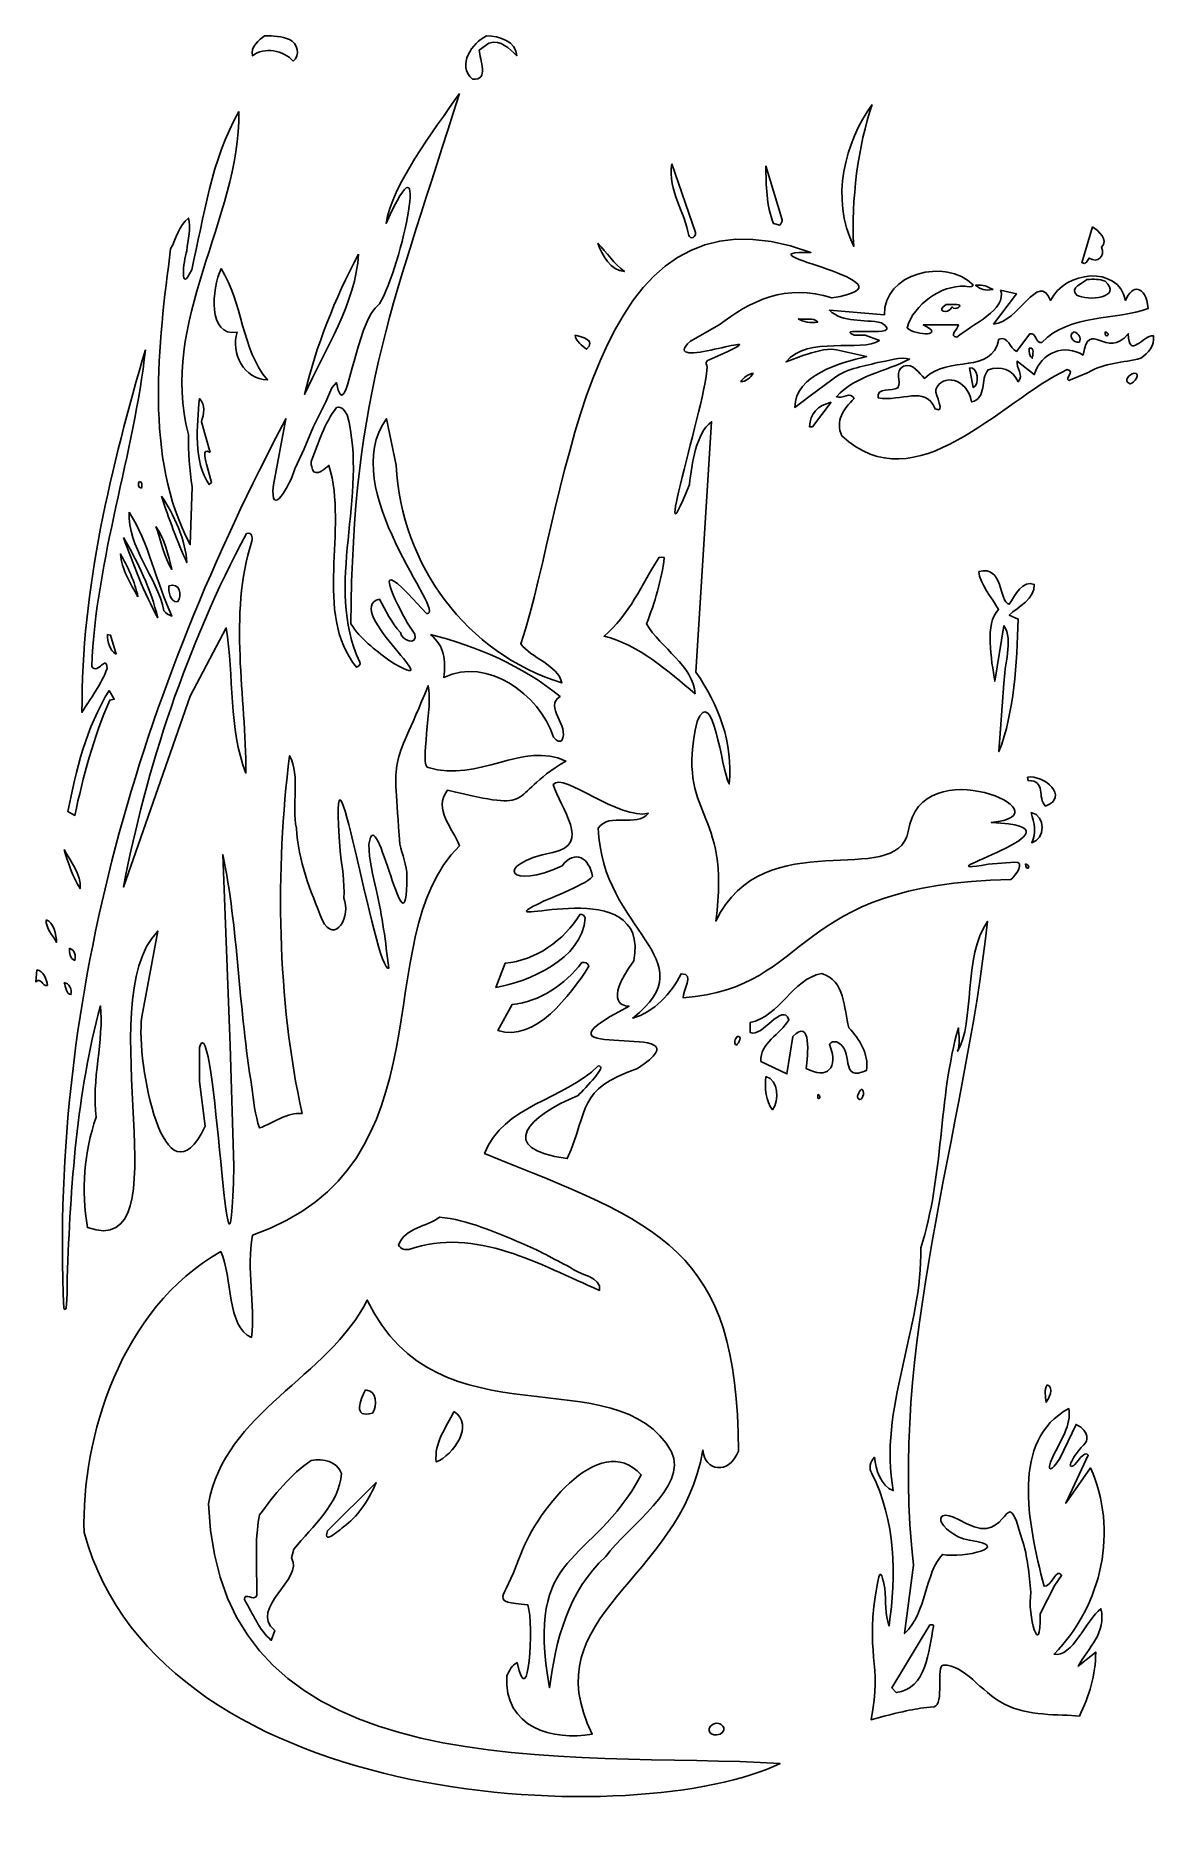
# Model space of a CAD drawing. Header units: centimetres. Extents: x -8.2 to 8.6, y -13.3 to 13.5.
import ezdxf

# ---------------------------------------------------------------- set-up
doc = ezdxf.new("R2010")
doc.units = ezdxf.units.CM
doc.header["$MEASUREMENT"] = 0
doc.layers.add('Ebene 1', color=7, linetype='Continuous')

msp = doc.modelspace()

# ---------------------------------------------------------------- linework, layer by layer
at = {"layer": 'Ebene 1', "color": 132}
for points, knots in [([(-4.74725, 13.53312), (-4.61518, 13.53312), (-4.49326, 13.53312), (-4.37641, 13.47724), (-4.37641, 13.47724), (-4.2545, 13.42644), (-4.20624, 13.23594), (-4.31799, 13.1572), (-4.31799, 13.1572), (-4.46278, 13.31976), (-4.75234, 13.37056), (-4.9276, 13.23594), (-4.9276, 13.23594), (-4.96062, 13.37056), (-4.82346, 13.47724), (-4.74725, 13.53312)], [0, 0, 0, 0, 0.25, 0.25, 0.25, 0.25, 0.5, 0.5, 0.5, 0.5, 0.75, 0.75, 0.75, 0.75, 1, 1, 1, 1]), ([(-1.43256, 13.53312), (-1.2446, 13.53312), (-0.98552, 13.45184), (-0.98044, 13.23594), (-0.98044, 13.23594), (-1.09474, 13.34516), (-1.20904, 13.47724), (-1.397, 13.42644), (-1.397, 13.42644), (-1.397, 13.42644), (-1.53924, 13.31976), (-1.53924, 13.31976), (-1.53924, 13.31976), (-1.53924, 13.1826), (-1.38176, 12.86002), (-1.64084, 12.88542), (-1.64084, 12.88542), (-1.8796, 13.10132), (-1.64592, 13.42644), (-1.43256, 13.53312)], [0, 0, 0, 0, 0.2, 0.2, 0.2, 0.2, 0.4, 0.4, 0.4, 0.4, 0.6, 0.6, 0.6, 0.6, 0.8, 0.8, 0.8, 0.8, 1, 1, 1, 1]), ([(-1.83642, 12.67206), (-2.77368, 9.65962), (-3.43916, 8.2423), (-3.45694, 4.74726), (-3.45694, 4.74726), (-3.31978, 4.52628), (-3.09372, 4.36118), (-2.89306, 4.2037), (-2.89306, 4.2037), (-1.86182, 3.5941), (-3.6195, 4.97332), (-3.03022, 5.1181), (-3.03022, 5.1181), (-2.93116, 4.94792), (-2.85496, 4.76504), (-2.7178, 4.62026), (-2.7178, 4.62026), (-2.6924, 4.48818), (-2.4638, 4.4196), (-2.5019, 4.59486), (-2.5019, 4.59486), (-2.5019, 4.59486), (-2.61366, 4.75742), (-2.61366, 4.75742), (-2.61366, 4.75742), (-2.78638, 5.08508), (-3.13182, 5.7404), (-2.60096, 5.19938), (-2.60096, 5.19938), (-2.60096, 5.19938), (-2.32664, 4.9022), (-2.32664, 4.9022), (-2.32664, 4.9022), (-1.99136, 4.87172), (-3.6957, 6.77672), (-2.92354, 7.81304), (-2.92354, 7.81304), (-2.92354, 7.81304), (-2.77876, 7.11708), (-2.77876, 7.11708), (-2.77876, 7.11708), (-2.7051, 5.61848), (-1.7272, 4.31038), (-0.30734, 3.86588), (-0.30734, 3.86588), (-0.36576, 4.13512), (-0.76708, 4.23672), (-0.91948, 4.45008), (-0.91948, 4.45008), (-0.18288, 6.68782), (0.05334, 11.53922), (3.41122, 10.29716), (3.41122, 10.29716), (2.20472, 10.31494), (5.15874, 9.8425), (3.72618, 9.61898), (3.72618, 9.61898), (3.05054, 9.84504), (2.49174, 9.56564), (2.0447, 9.21512), (2.0447, 9.21512), (2.0447, 9.21512), (1.6129, 8.97128), (1.6129, 8.97128), (1.6129, 8.97128), (1.10236, 8.50646), (2.90068, 9.16431), (2.1717, 8.81888), (2.1717, 8.81888), (2.1717, 8.81888), (1.92786, 8.70712), (1.92786, 8.70712), (1.92786, 8.70712), (1.88722, 8.69188), (1.81864, 8.6741), (1.85674, 8.6106), (1.85674, 8.6106), (1.94056, 8.41501), (0.95758, 5.25018), (1.6002, 6.8326), (1.6002, 6.8326), (1.63068, 7.14502), (1.69926, 7.59968), (1.92786, 7.76732), (1.92786, 7.76732), (1.92786, 7.76732), (1.69418, 4.02844), (1.69418, 4.02844), (1.69418, 4.02844), (2.03454, 3.53822), (2.25298, 2.9718), (2.19202, 2.35712), (2.19202, 2.35712), (2.0701, 2.5908), (1.95326, 3.85318), (1.71196, 3.29184), (1.71196, 3.29184), (1.3843, 1.82118), (2.23012, 2.02946), (1.99136, 0.30734), (1.99136, 0.30734), (2.7178, 1.80848), (4.67868, 0.75946), (4.86664, 1.64592), (4.86664, 1.64592), (5.04444, 2.90576), (7.3152, 1.8923), (6.10616, 1.78054), (6.10616, 1.78054), (7.747, 1.7145), (4.88188, 0.94742), (6.0579, 1.1557), (6.0579, 1.1557), (6.0579, 1.1557), (6.45922, 1.18872), (6.45922, 1.18872), (6.45922, 1.18872), (6.61669, 1.20142), (6.47192, 0.98044), (6.39572, 0.92964), (6.39572, 0.92964), (3.03784, 0.85344), (3.49758, -0.67055), (1.50622, -0.84074), (1.50622, -0.84074), (1.48844, -0.73406), (1.6891, -0.47498), (1.47574, -0.48006), (1.47574, -0.48006), (1.32842, -0.77215), (1.06426, -1.05918), (0.75184, -1.14046), (0.75184, -1.14046), (1.88722, -0.25654), (0.28702, 0.14986), (0.23622, 1.69672), (0.23622, 1.69672), (0.41148, 1.9431), (0.80264, 1.69672), (0.98552, 1.9177), (0.98552, 1.9177), (0.55626, 1.80848), (-0.29718, 2.54), (-0.43434, 2.3495), (-0.43434, 2.3495), (-0.34036, 1.9939), (0.15494, 1.45034), (-0.44196, 1.3335), (-0.44196, 1.3335), (-1.3716, 1.143), (-1.07442, 0.76708), (-0.30226, 1.13284), (-0.30226, 1.13284), (-0.10668, 1.38938), (0.10414, 1.2446), (0.1524, 0.97536), (0.1524, 0.97536), (0, 0.81788), (-0.50291, 0.65532), (-0.73406, 0.52832), (-0.73406, 0.52832), (-1.33858, 0.19558), (1.016, 1.05664), (0.76962, -0.28702), (0.76962, -0.28702), (0.2921, -0.93471), (0.64516, -0.9652), (0.69596, -0.9652), (0.69596, -0.9652), (-1.09474, -1.88214), (2.0447, -1.1049), (0.82042, -1.89484), (0.82042, -1.89484), (-0.0889, -2.21488), (0.10414, -2.49174), (-0.22606, -3.24104), (-0.22606, -3.24104), (-1.3081, -3.09626), (-0.79756, -2.59842), (-0.0635, -2.2987), (-0.0635, -2.2987), (0.04064, -2.1844), (0.39116, -1.84658), (0.23622, -1.85674), (0.23622, -1.85674), (-0.27686, -2.36728), (-1.18364, -2.43586), (-1.4605, -3.16738), (-1.4605, -3.16738), (1.15824, -4.2164), (2.32918, -4.57454), (2.32918, -7.60984), (2.32918, -7.60984), (2.19202, -7.9756), (1.82118, -7.9121), (1.80086, -7.59714), (1.80086, -7.59714), (1.45542, -9.56564), (-0.74168, -10.05332), (0.14732, -11.83894), (0.14732, -11.83894), (-0.43434, -11.94562), (-1.17602, -11.74496), (-1.1303, -10.96518), (-1.1303, -10.96518), (-1.08712, -10.8966), (-1.05664, -10.8077), (-0.97536, -10.77214), (-0.97536, -10.77214), (-0.8001, -11.54938), (-0.7239, -10.21334), (-0.8128, -9.90854), (-0.8128, -9.90854), (-1.397, -9.8552), (-1.1811, -9.86536), (-0.94234, -9.21258), (-0.94234, -9.21258), (-0.74168, -8.57758), (0.254, -7.2644), (0.87884, -7.96798), (0.87884, -7.96798), (0.13462, -9.34974), (-0.86868, -9.0551), (-0.49022, -11.14806), (-0.49022, -11.14806), (-0.40132, -10.4521), (-0.2159, -9.69772), (0.34798, -9.18718), (0.34798, -9.18718), (0.68072, -8.72744), (1.58242, -8.15086), (1.33096, -7.62254), (1.33096, -7.62254), (0.51308, -6.17728), (-2.15646, -7.56666), (-3.2131, -5.35432), (-3.2131, -5.35432), (-3.78967, -6.51002), (-5.34416, -7.02564), (-5.58292, -8.39978), (-5.58292, -8.39978), (-5.43306, -12.7508), (-0.127, -12.08532), (2.95148, -12.27836), (2.95148, -12.27836), (0.93472, -13.27404), (-6.26872, -13.06576), (-7.4422, -8.82904), (-7.4422, -8.82904), (-7.4803, -7.40664), (-6.90118, -5.4864), (-5.40004, -4.63042), (-5.40004, -4.63042), (-5.22478, -5.00888), (-5.31114, -5.76326), (-4.94284, -5.91312), (-4.94284, -5.91312), (-4.87934, -5.41528), (-5.02158, -4.9022), (-4.9276, -4.38658), (-4.9276, -4.38658), (-1.92278, -3.33502), (-3.24358, 0.05588), (-1.83642, 1.43256), (-1.83642, 1.43256), (-1.9304, 1.69164), (-2.23266, 1.97866), (-2.01676, 2.26314), (-2.01676, 2.26314), (-0.6096, 1.9304), (-1.18364, 2.14376), (-0.24638, 2.69748), (-0.24638, 2.69748), (-0.88646, 3.00482), (-1.55448, 2.36982), (-2.30124, 2.60096), (-2.30124, 2.60096), (-2.4384, 2.60096), (-2.23012, 3.556), (-2.30124, 3.8227), (-2.30124, 3.8227), (-2.86766, 2.45618), (-2.82448, 2.921), (-2.72796, 1.45796), (-2.72796, 1.45796), (-2.68986, 1.30048), (-2.62128, 1.14554), (-2.62128, 0.97536), (-2.62128, 0.97536), (-2.62128, -0.3683), (-3.07594, 2.17932), (-3.1877, 1.45796), (-3.1877, 1.45796), (-3.1877, 1.21412), (-3.1242, 0.98806), (-3.07594, 0.75946), (-3.07594, 0.75946), (-2.9845, 0.37846), (-2.94132, -0.00254), (-2.89052, -0.3937), (-2.89052, -0.3937), (-3.08102, -0.53086), (-3.79729, 3.84048), (-3.6195, 1.35128), (-3.6195, 1.35128), (-3.58902, 1.12014), (-3.54584, 0.89154), (-3.56362, 0.6477), (-3.56362, 0.6477), (-3.44424, 0.40132), (-3.6957, -0.06604), (-3.8862, 0.32766), (-3.8862, 0.32766), (-4.06145, 0.76708), (-4.24942, 1.2065), (-4.26973, 1.69672), (-4.26973, 1.69672), (-4.34848, 2.03708), (-4.20624, 2.47142), (-4.37387, 2.77876), (-4.37387, 2.77876), (-4.58723, 1.06934), (-4.5593, -0.87122), (-4.18592, -2.56794), (-4.18592, -2.56794), (-4.4069, -2.54508), (-4.62026, -2.71272), (-4.82092, -2.78384), (-4.82092, -2.78384), (-4.8895, -2.58826), (-4.90982, -2.37998), (-4.93522, -2.1717), (-4.93522, -2.1717), (-5.1308, -1.03631), (-5.14096, 0.21844), (-5.36956, 1.30048), (-5.36956, 1.30048), (-5.36956, 1.30048), (-5.26034, -1.55194), (-5.26034, -1.55194), (-5.26034, -1.55194), (-5.26034, -1.55194), (-5.20446, -3.35534), (-5.20446, -3.35534), (-5.20446, -3.35534), (-5.28066, -6.26618), (-5.48132, -0.84074), (-5.72008, -1.57988), (-5.72008, -1.57988), (-5.72008, -1.57988), (-5.72008, -2.09042), (-5.72008, -2.09042), (-5.72008, -2.09042), (-5.72008, -2.09042), (-5.63118, -2.7559), (-5.63118, -2.7559), (-5.63118, -2.7559), (-6.24332, -4.0259), (-6.66496, -1.81864), (-6.58114, -1.12268), (-6.58114, -1.12268), (-6.58114, -1.12268), (-6.34238, 0.15748), (-6.34238, 0.15748), (-6.34238, 0.15748), (-7.37362, -0.90932), (-5.92074, -4.78282), (-7.3914, -4.27228), (-7.3914, -4.27228), (-7.48538, -3.71348), (-7.4422, -3.14198), (-7.26186, -2.62382), (-7.26186, -2.62382), (-7.33552, -2.0828), (-7.13994, -1.45034), (-7.19836, -0.96012), (-7.19836, -0.96012), (-7.55142, -2.27838), (-7.64286, -3.6322), (-7.69366, -5.02666), (-7.69366, -5.02666), (-7.69874, -5.16382), (-7.6835, -5.57784), (-7.74446, -5.47878), (-7.74446, -5.47878), (-7.95274, -0.75184), (-6.58114, 3.75158), (-4.42721, 7.81304), (-4.42721, 7.81304), (-4.42721, 7.81304), (-4.61518, 6.82498), (-4.61518, 6.82498), (-4.61518, 6.82498), (-4.67106, 6.28396), (-4.3561, 6.8326), (-4.2926, 7.06628), (-4.2926, 7.06628), (-4.2926, 7.06628), (-4.15543, 7.36092), (-4.15543, 7.36092), (-4.15543, 7.36092), (-4.15543, 7.36092), (-4.01828, 7.68604), (-4.01828, 7.68604), (-4.01828, 7.68604), (-4.01828, 7.68604), (-3.83032, 8.0645), (-3.83032, 8.0645), (-3.83032, 8.0645), (-3.83032, 8.0645), (-3.74141, 8.27278), (-3.74141, 8.27278), (-3.74141, 8.27278), (-3.74141, 8.27278), (-3.67284, 8.35406), (-3.67284, 8.35406), (-3.67284, 8.35406), (-3.52805, 7.6073), (-3.40106, 9.28878), (-3.03022, 9.52754), (-3.03022, 9.52754), (-2.6924, 10.0838), (-2.24536, 12.2682), (-2.93116, 10.7315), (-2.93116, 10.7315), (-2.84734, 11.29538), (-2.23012, 12.10564), (-1.83642, 12.67206)], [0, 0, 0, 0, 0.00934579, 0.00934579, 0.00934579, 0.00934579, 0.01869159, 0.01869159, 0.01869159, 0.01869159, 0.02803738, 0.02803738, 0.02803738, 0.02803738, 0.03738318, 0.03738318, 0.03738318, 0.03738318, 0.04672897, 0.04672897, 0.04672897, 0.04672897, 0.05607477, 0.05607477, 0.05607477, 0.05607477, 0.06542056, 0.06542056, 0.06542056, 0.06542056, 0.07476636, 0.07476636, 0.07476636, 0.07476636, 0.08411215, 0.08411215, 0.08411215, 0.08411215, 0.09345794, 0.09345794, 0.09345794, 0.09345794, 0.10280374, 0.10280374, 0.10280374, 0.10280374, 0.11214953, 0.11214953, 0.11214953, 0.11214953, 0.12149533, 0.12149533, 0.12149533, 0.12149533, 0.13084112, 0.13084112, 0.13084112, 0.13084112, 0.14018692, 0.14018692, 0.14018692, 0.14018692, 0.14953271, 0.14953271, 0.14953271, 0.14953271, 0.1588785, 0.1588785, 0.1588785, 0.1588785, 0.1682243, 0.1682243, 0.1682243, 0.1682243, 0.17757009, 0.17757009, 0.17757009, 0.17757009, 0.18691589, 0.18691589, 0.18691589, 0.18691589, 0.19626168, 0.19626168, 0.19626168, 0.19626168, 0.20560748, 0.20560748, 0.20560748, 0.20560748, 0.21495327, 0.21495327, 0.21495327, 0.21495327, 0.22429907, 0.22429907, 0.22429907, 0.22429907, 0.23364486, 0.23364486, 0.23364486, 0.23364486, 0.24299065, 0.24299065, 0.24299065, 0.24299065, 0.25233645, 0.25233645, 0.25233645, 0.25233645, 0.26168224, 0.26168224, 0.26168224, 0.26168224, 0.27102804, 0.27102804, 0.27102804, 0.27102804, 0.28037383, 0.28037383, 0.28037383, 0.28037383, 0.28971963, 0.28971963, 0.28971963, 0.28971963, 0.29906542, 0.29906542, 0.29906542, 0.29906542, 0.30841121, 0.30841121, 0.30841121, 0.30841121, 0.31775701, 0.31775701, 0.31775701, 0.31775701, 0.3271028, 0.3271028, 0.3271028, 0.3271028, 0.3364486, 0.3364486, 0.3364486, 0.3364486, 0.34579439, 0.34579439, 0.34579439, 0.34579439, 0.35514019, 0.35514019, 0.35514019, 0.35514019, 0.36448598, 0.36448598, 0.36448598, 0.36448598, 0.37383178, 0.37383178, 0.37383178, 0.37383178, 0.38317757, 0.38317757, 0.38317757, 0.38317757, 0.39252336, 0.39252336, 0.39252336, 0.39252336, 0.40186916, 0.40186916, 0.40186916, 0.40186916, 0.41121495, 0.41121495, 0.41121495, 0.41121495, 0.42056075, 0.42056075, 0.42056075, 0.42056075, 0.42990654, 0.42990654, 0.42990654, 0.42990654, 0.43925234, 0.43925234, 0.43925234, 0.43925234, 0.44859813, 0.44859813, 0.44859813, 0.44859813, 0.45794393, 0.45794393, 0.45794393, 0.45794393, 0.46728972, 0.46728972, 0.46728972, 0.46728972, 0.47663551, 0.47663551, 0.47663551, 0.47663551, 0.48598131, 0.48598131, 0.48598131, 0.48598131, 0.4953271, 0.4953271, 0.4953271, 0.4953271, 0.5046729, 0.5046729, 0.5046729, 0.5046729, 0.51401869, 0.51401869, 0.51401869, 0.51401869, 0.52336449, 0.52336449, 0.52336449, 0.52336449, 0.53271028, 0.53271028, 0.53271028, 0.53271028, 0.54205607, 0.54205607, 0.54205607, 0.54205607, 0.55140187, 0.55140187, 0.55140187, 0.55140187, 0.56074766, 0.56074766, 0.56074766, 0.56074766, 0.57009346, 0.57009346, 0.57009346, 0.57009346, 0.57943925, 0.57943925, 0.57943925, 0.57943925, 0.58878505, 0.58878505, 0.58878505, 0.58878505, 0.59813084, 0.59813084, 0.59813084, 0.59813084, 0.60747664, 0.60747664, 0.60747664, 0.60747664, 0.61682243, 0.61682243, 0.61682243, 0.61682243, 0.62616822, 0.62616822, 0.62616822, 0.62616822, 0.63551402, 0.63551402, 0.63551402, 0.63551402, 0.64485981, 0.64485981, 0.64485981, 0.64485981, 0.65420561, 0.65420561, 0.65420561, 0.65420561, 0.6635514, 0.6635514, 0.6635514, 0.6635514, 0.6728972, 0.6728972, 0.6728972, 0.6728972, 0.68224299, 0.68224299, 0.68224299, 0.68224299, 0.69158879, 0.69158879, 0.69158879, 0.69158879, 0.70093458, 0.70093458, 0.70093458, 0.70093458, 0.71028037, 0.71028037, 0.71028037, 0.71028037, 0.71962617, 0.71962617, 0.71962617, 0.71962617, 0.72897196, 0.72897196, 0.72897196, 0.72897196, 0.73831776, 0.73831776, 0.73831776, 0.73831776, 0.74766355, 0.74766355, 0.74766355, 0.74766355, 0.75700935, 0.75700935, 0.75700935, 0.75700935, 0.76635514, 0.76635514, 0.76635514, 0.76635514, 0.77570093, 0.77570093, 0.77570093, 0.77570093, 0.78504673, 0.78504673, 0.78504673, 0.78504673, 0.79439252, 0.79439252, 0.79439252, 0.79439252, 0.80373832, 0.80373832, 0.80373832, 0.80373832, 0.81308411, 0.81308411, 0.81308411, 0.81308411, 0.82242991, 0.82242991, 0.82242991, 0.82242991, 0.8317757, 0.8317757, 0.8317757, 0.8317757, 0.8411215, 0.8411215, 0.8411215, 0.8411215, 0.85046729, 0.85046729, 0.85046729, 0.85046729, 0.85981308, 0.85981308, 0.85981308, 0.85981308, 0.86915888, 0.86915888, 0.86915888, 0.86915888, 0.87850467, 0.87850467, 0.87850467, 0.87850467, 0.88785047, 0.88785047, 0.88785047, 0.88785047, 0.89719626, 0.89719626, 0.89719626, 0.89719626, 0.90654206, 0.90654206, 0.90654206, 0.90654206, 0.91588785, 0.91588785, 0.91588785, 0.91588785, 0.92523364, 0.92523364, 0.92523364, 0.92523364, 0.93457944, 0.93457944, 0.93457944, 0.93457944, 0.94392523, 0.94392523, 0.94392523, 0.94392523, 0.95327103, 0.95327103, 0.95327103, 0.95327103, 0.96261682, 0.96261682, 0.96261682, 0.96261682, 0.97196262, 0.97196262, 0.97196262, 0.97196262, 0.98130841, 0.98130841, 0.98130841, 0.98130841, 0.99065421, 0.99065421, 0.99065421, 0.99065421, 1, 1, 1, 1]), ([(-5.12826, 12.40282), (-5.11556, 10.78484), (-6.32968, 9.26591), (-5.88264, 7.57936), (-5.88264, 7.57936), (-5.88264, 7.31012), (-5.86994, 7.05104), (-5.82676, 6.7945), (-5.82676, 6.7945), (-5.82676, 6.7945), (-5.85724, 5.93344), (-5.85724, 5.93344), (-5.85724, 5.93344), (-6.55066, 7.22884), (-6.32968, 8.93064), (-6.14934, 10.35304), (-6.14934, 10.35304), (-6.06044, 10.50798), (-6.02742, 10.70356), (-5.88264, 10.81024), (-5.88264, 10.81024), (-5.84454, 10.67816), (-5.89026, 10.48004), (-5.90804, 10.32255), (-5.90804, 10.32255), (-5.95884, 10.15746), (-6.01472, 9.65962), (-5.83437, 10.03808), (-5.83437, 10.03808), (-5.6515, 10.83818), (-5.54482, 11.67384), (-5.12826, 12.40282)], [0, 0, 0, 0, 0.125, 0.125, 0.125, 0.125, 0.25, 0.25, 0.25, 0.25, 0.375, 0.375, 0.375, 0.375, 0.5, 0.5, 0.5, 0.5, 0.625, 0.625, 0.625, 0.625, 0.75, 0.75, 0.75, 0.75, 0.875, 0.875, 0.875, 0.875, 1, 1, 1, 1]), ([(4.32816, 12.5095), (4.1148, 11.8872), (4.0132, 11.08202), (4.0513, 10.3886), (4.0513, 10.3886), (3.69824, 11.10742), (3.91922, 11.94308), (4.32816, 12.5095)], [0, 0, 0, 0, 0.5, 0.5, 0.5, 0.5, 1, 1, 1, 1]), ([(1.33604, 11.6205), (1.33604, 11.6205), (1.68656, 10.59688), (1.68656, 10.59688), (1.68656, 10.59688), (1.69418, 10.56132), (1.6764, 10.54099), (1.65608, 10.52322), (1.65608, 10.52322), (1.62052, 10.5029), (1.6002, 10.53337), (1.5875, 10.54862), (1.5875, 10.54862), (1.5367, 10.89152), (1.27254, 11.2141), (1.33604, 11.6205)], [0, 0, 0, 0, 0.25, 0.25, 0.25, 0.25, 0.5, 0.5, 0.5, 0.5, 0.75, 0.75, 0.75, 0.75, 1, 1, 1, 1]), ([(2.73812, 11.59256), (2.73812, 11.59256), (2.98196, 10.78484), (2.98196, 10.78484), (2.98196, 10.78484), (2.98958, 10.75944), (2.96926, 10.7315), (2.9464, 10.70356), (2.9464, 10.70356), (2.9464, 10.70356), (2.85242, 10.7315), (2.85242, 10.7315), (2.85242, 10.7315), (2.74574, 11.00074), (2.74574, 11.29538), (2.73812, 11.59256)], [0, 0, 0, 0, 0.25, 0.25, 0.25, 0.25, 0.5, 0.5, 0.5, 0.5, 0.75, 0.75, 0.75, 0.75, 1, 1, 1, 1]), ([(7.61492, 10.67816), (7.70382, 10.62736), (7.86638, 10.48004), (7.75208, 10.37844), (7.75208, 10.37844), (7.81812, 10.24128), (7.68604, 10.12698), (7.56666, 10.21333), (7.56666, 10.21333), (7.53364, 10.17778), (7.52602, 10.10666), (7.45998, 10.14476), (7.45998, 10.14476), (7.45998, 10.14476), (7.61492, 10.67816), (7.61492, 10.67816)], [0, 0, 0, 0, 0.25, 0.25, 0.25, 0.25, 0.5, 0.5, 0.5, 0.5, 0.75, 0.75, 0.75, 0.75, 1, 1, 1, 1]), ([(-3.34518, 10.27176), (-3.37566, 9.55548), (-3.85318, 8.83666), (-4.14782, 8.17626), (-4.14782, 8.17626), (-3.98018, 8.89508), (-3.69824, 9.59866), (-3.34518, 10.27176)], [0, 0, 0, 0, 0.5, 0.5, 0.5, 0.5, 1, 1, 1, 1]), ([(0.23114, 10.43431), (0.36068, 10.29716), (0.48006, 10.12444), (0.62738, 10.01267), (0.62738, 10.01267), (0.42926, 10.02538), (0.28448, 10.25652), (0.23114, 10.43431)], [0, 0, 0, 0, 0.5, 0.5, 0.5, 0.5, 1, 1, 1, 1]), ([(6.24332, 9.73582), (6.24332, 9.73582), (6.48208, 9.67994), (6.48208, 9.67994), (6.48208, 9.67994), (6.48208, 9.67994), (6.13918, 9.22782), (6.13918, 9.22782), (6.13918, 9.22782), (6.50748, 9.24052), (6.80974, 10.033), (6.99262, 9.58087), (6.99262, 9.58087), (7.2009, 10.0203), (7.99846, 10.11427), (8.11022, 9.58087), (8.11022, 9.58087), (8.20674, 9.82472), (8.4074, 9.81202), (8.45058, 9.4615), (8.45058, 9.4615), (7.98576, 9.2837), (7.26186, 9.38276), (6.86054, 8.95095), (6.86054, 8.95095), (6.76656, 8.93318), (6.77926, 9.10844), (6.6802, 9.08304), (6.6802, 9.08304), (6.6802, 9.08304), (6.48208, 8.81888), (6.48208, 8.81888), (6.48208, 8.81888), (6.38302, 8.86206), (6.3627, 9.05001), (6.22046, 9.00176), (6.22046, 9.00176), (6.09345, 8.45312), (5.49656, 8.78586), (5.10794, 8.41501), (5.10794, 8.41501), (5.02666, 8.49376), (4.94284, 8.6487), (4.79298, 8.5979), (4.79298, 8.5979), (4.65328, 8.51662), (4.77266, 8.37946), (4.71169, 8.27278), (4.71169, 8.27278), (4.6228, 8.22198), (4.38912, 8.28548), (4.41706, 8.12292), (4.41706, 8.12292), (4.7625, 8.0645), (5.12064, 8.31595), (5.26542, 7.9629), (5.26542, 7.9629), (5.44068, 7.87146), (5.2578, 8.1788), (5.27812, 8.24738), (5.27812, 8.24738), (5.36956, 8.49122), (5.74802, 8.42771), (5.81152, 8.0645), (5.81152, 8.0645), (6.0452, 8.12038), (5.93852, 8.40486), (6.0579, 8.54202), (6.0579, 8.54202), (6.24332, 8.61822), (6.43382, 8.53694), (6.50748, 8.36676), (6.50748, 8.36676), (6.604, 8.46074), (6.46684, 8.57504), (6.49478, 8.6741), (6.49478, 8.6741), (6.49478, 8.6741), (6.74878, 8.47344), (6.74878, 8.47344), (6.74878, 8.47344), (6.84784, 8.80618), (7.20598, 8.93826), (7.47776, 8.763), (7.47776, 8.763), (7.56412, 9.32688), (7.82828, 8.67918), (8.15086, 9.08304), (8.15086, 9.08304), (8.16356, 8.69188), (8.3693, 9.06271), (8.52678, 9.05255), (8.52678, 9.05255), (8.55218, 8.90524), (8.45058, 8.79348), (8.33882, 8.71728), (8.33882, 8.71728), (8.07466, 8.6487), (7.79272, 8.6487), (7.55396, 8.50392), (7.55396, 8.50392), (7.55396, 8.50392), (7.2644, 8.38454), (7.2644, 8.38454), (7.2644, 8.38454), (7.1882, 8.41755), (7.37108, 8.52169), (7.239, 8.5471), (7.239, 8.5471), (6.23824, 8.0772), (4.98094, 6.53034), (3.87604, 7.5565), (3.87604, 7.5565), (3.76682, 7.77494), (3.90652, 7.96544), (4.05638, 8.1153), (4.05638, 8.1153), (4.00812, 8.2296), (3.88112, 8.10259), (3.79222, 8.1407), (3.79222, 8.1407), (4.0767, 8.46074), (4.53644, 8.51662), (4.88696, 8.70458), (4.88696, 8.70458), (4.75488, 8.74267), (4.5593, 8.6741), (4.40944, 8.65378), (4.40944, 8.65378), (4.1783, 8.58774), (3.91414, 8.56234), (3.72618, 8.39216), (3.72618, 8.39216), (3.72618, 8.39216), (3.4036, 8.1534), (3.4036, 8.1534), (3.4036, 8.1534), (3.4036, 8.1534), (3.16992, 7.98322), (3.16992, 7.98322), (3.16992, 7.98322), (3.18516, 8.47852), (3.84556, 8.64108), (4.24434, 8.74267), (4.24434, 8.74267), (4.24434, 8.74267), (3.79222, 8.84427), (3.79222, 8.84427), (3.79222, 8.84427), (3.61188, 8.87476), (3.46202, 8.8011), (3.30454, 8.763), (3.30454, 8.763), (3.30454, 8.763), (3.04038, 8.6614), (3.04038, 8.6614), (3.04038, 8.6614), (3.35534, 9.06271), (4.17068, 8.79856), (4.43484, 8.98144), (4.43484, 8.98144), (4.43484, 8.98144), (4.22148, 9.06271), (4.22148, 9.06271), (4.22148, 9.06271), (4.22148, 9.06271), (4.05638, 9.06271), (4.05638, 9.06271), (4.05638, 9.06271), (3.72618, 9.2075), (4.85648, 8.99414), (4.46532, 9.24814), (4.46532, 9.24814), (4.2037, 9.30148), (3.8862, 9.2456), (3.68808, 9.43356), (3.68808, 9.43356), (3.68808, 9.43356), (4.51103, 9.36498), (4.51103, 9.36498), (4.51103, 9.36498), (4.49072, 9.9822), (5.42036, 10.22603), (5.83692, 9.81202), (5.83692, 9.81202), (5.82422, 9.7663), (5.74294, 9.79169), (5.70992, 9.79423), (5.70992, 9.79423), (5.34669, 9.8044), (4.95554, 9.53008), (4.84886, 9.17194), (4.84886, 9.17194), (4.99872, 9.03732), (5.42798, 9.05763), (5.09016, 9.21512), (5.09016, 9.21512), (5.09016, 9.21512), (5.61594, 9.21512), (5.61594, 9.21512), (5.61594, 9.21512), (5.60832, 9.15669), (5.46099, 9.03986), (5.59308, 9.03224), (5.59308, 9.03224), (5.81152, 9.21512), (6.35254, 9.4488), (6.24332, 9.73582)], [0, 0, 0, 0, 0.01923077, 0.01923077, 0.01923077, 0.01923077, 0.03846154, 0.03846154, 0.03846154, 0.03846154, 0.05769231, 0.05769231, 0.05769231, 0.05769231, 0.07692308, 0.07692308, 0.07692308, 0.07692308, 0.09615385, 0.09615385, 0.09615385, 0.09615385, 0.11538462, 0.11538462, 0.11538462, 0.11538462, 0.13461538, 0.13461538, 0.13461538, 0.13461538, 0.15384615, 0.15384615, 0.15384615, 0.15384615, 0.17307692, 0.17307692, 0.17307692, 0.17307692, 0.19230769, 0.19230769, 0.19230769, 0.19230769, 0.21153846, 0.21153846, 0.21153846, 0.21153846, 0.23076923, 0.23076923, 0.23076923, 0.23076923, 0.25, 0.25, 0.25, 0.25, 0.26923077, 0.26923077, 0.26923077, 0.26923077, 0.28846154, 0.28846154, 0.28846154, 0.28846154, 0.30769231, 0.30769231, 0.30769231, 0.30769231, 0.32692308, 0.32692308, 0.32692308, 0.32692308, 0.34615385, 0.34615385, 0.34615385, 0.34615385, 0.36538462, 0.36538462, 0.36538462, 0.36538462, 0.38461538, 0.38461538, 0.38461538, 0.38461538, 0.40384615, 0.40384615, 0.40384615, 0.40384615, 0.42307692, 0.42307692, 0.42307692, 0.42307692, 0.44230769, 0.44230769, 0.44230769, 0.44230769, 0.46153846, 0.46153846, 0.46153846, 0.46153846, 0.48076923, 0.48076923, 0.48076923, 0.48076923, 0.5, 0.5, 0.5, 0.5, 0.51923077, 0.51923077, 0.51923077, 0.51923077, 0.53846154, 0.53846154, 0.53846154, 0.53846154, 0.55769231, 0.55769231, 0.55769231, 0.55769231, 0.57692308, 0.57692308, 0.57692308, 0.57692308, 0.59615385, 0.59615385, 0.59615385, 0.59615385, 0.61538462, 0.61538462, 0.61538462, 0.61538462, 0.63461538, 0.63461538, 0.63461538, 0.63461538, 0.65384615, 0.65384615, 0.65384615, 0.65384615, 0.67307692, 0.67307692, 0.67307692, 0.67307692, 0.69230769, 0.69230769, 0.69230769, 0.69230769, 0.71153846, 0.71153846, 0.71153846, 0.71153846, 0.73076923, 0.73076923, 0.73076923, 0.73076923, 0.75, 0.75, 0.75, 0.75, 0.76923077, 0.76923077, 0.76923077, 0.76923077, 0.78846154, 0.78846154, 0.78846154, 0.78846154, 0.80769231, 0.80769231, 0.80769231, 0.80769231, 0.82692308, 0.82692308, 0.82692308, 0.82692308, 0.84615385, 0.84615385, 0.84615385, 0.84615385, 0.86538462, 0.86538462, 0.86538462, 0.86538462, 0.88461538, 0.88461538, 0.88461538, 0.88461538, 0.90384615, 0.90384615, 0.90384615, 0.90384615, 0.92307692, 0.92307692, 0.92307692, 0.92307692, 0.94230769, 0.94230769, 0.94230769, 0.94230769, 0.96153846, 0.96153846, 0.96153846, 0.96153846, 0.98076923, 0.98076923, 0.98076923, 0.98076923, 1, 1, 1, 1]), ([(-5.39496, 10.05586), (-5.07492, 9.55548), (-5.0927, 8.84935), (-4.70154, 8.39216), (-4.70154, 8.39216), (-5.0546, 8.40232), (-5.25526, 8.79348), (-5.1562, 9.10844), (-5.1562, 9.10844), (-5.59562, 9.02716), (-5.5372, 9.75614), (-5.39496, 10.05586)], [0, 0, 0, 0, 0.33333333, 0.33333333, 0.33333333, 0.33333333, 0.66666667, 0.66666667, 0.66666667, 0.66666667, 1, 1, 1, 1]), ([(6.13156, 9.74344), (5.99948, 9.72566), (5.96138, 9.73836), (5.87248, 9.80694), (5.87248, 9.80694), (5.99948, 9.82472), (6.0325, 9.78662), (6.13156, 9.74344)], [0, 0, 0, 0, 0.5, 0.5, 0.5, 0.5, 1, 1, 1, 1]), ([(7.53364, 9.8933), (7.47776, 9.8425), (7.26948, 9.76884), (7.38124, 9.65962), (7.38124, 9.65962), (7.54634, 9.56818), (8.07466, 9.61644), (7.80542, 9.8679), (7.80542, 9.8679), (7.7216, 9.90091), (7.6327, 9.89837), (7.53364, 9.8933)], [0, 0, 0, 0, 0.33333333, 0.33333333, 0.33333333, 0.33333333, 0.66666667, 0.66666667, 0.66666667, 0.66666667, 1, 1, 1, 1]), ([(5.43306, 9.51738), (5.43306, 9.51738), (5.59308, 9.51738), (5.59308, 9.51738), (5.59308, 9.51738), (5.70992, 9.51484), (5.56005, 9.42086), (5.52196, 9.48435), (5.52196, 9.48435), (5.4483, 9.3472), (5.26542, 9.4361), (5.43306, 9.51738)], [0, 0, 0, 0, 0.33333333, 0.33333333, 0.33333333, 0.33333333, 0.66666667, 0.66666667, 0.66666667, 0.66666667, 1, 1, 1, 1]), ([(3.22326, 9.30402), (3.31724, 9.29132), (3.44932, 9.32942), (3.51536, 9.2583), (3.51536, 9.2583), (3.4163, 9.23544), (3.29184, 9.26337), (3.22326, 9.30402)], [0, 0, 0, 0, 0.5, 0.5, 0.5, 0.5, 1, 1, 1, 1]), ([(-0.10922, 9.06271), (-0.0127, 9.03732), (0.2159, 8.98906), (0.06096, 8.85189), (0.06096, 8.85189), (0, 8.90524), (-0.09652, 8.97128), (-0.10922, 9.06271)], [0, 0, 0, 0, 0.5, 0.5, 0.5, 0.5, 1, 1, 1, 1]), ([(6.67258, 8.86968), (6.75894, 8.88238), (6.72337, 8.763), (6.7183, 8.71728), (6.7183, 8.71728), (6.67766, 8.74267), (6.66496, 8.81888), (6.67258, 8.86968)], [0, 0, 0, 0, 0.5, 0.5, 0.5, 0.5, 1, 1, 1, 1]), ([(7.34568, 9.11352), (7.40664, 9.09066), (7.45236, 9.02462), (7.42188, 8.95858), (7.42188, 8.95858), (7.3279, 8.93826), (7.23646, 9.07034), (7.34568, 9.11352)], [0, 0, 0, 0, 0.5, 0.5, 0.5, 0.5, 1, 1, 1, 1]), ([(-6.52526, 8.84427), (-6.69544, 7.28472), (-7.26186, 5.7277), (-7.3279, 4.10972), (-7.3279, 4.10972), (-7.22884, 3.97764), (-7.11454, 4.3053), (-7.09676, 4.07924), (-7.09676, 4.07924), (-7.18566, 3.8481), (-7.34822, 3.62712), (-7.47268, 3.42646), (-7.47268, 3.42646), (-7.48538, 5.28066), (-7.03326, 7.10184), (-6.52526, 8.84427)], [0, 0, 0, 0, 0.25, 0.25, 0.25, 0.25, 0.5, 0.5, 0.5, 0.5, 0.75, 0.75, 0.75, 0.75, 1, 1, 1, 1]), ([(5.78103, 8.57504), (5.9055, 8.59282), (5.93852, 8.32866), (5.83692, 8.27786), (5.83692, 8.27786), (5.83692, 8.27786), (5.78103, 8.57504), (5.78103, 8.57504)], [0, 0, 0, 0, 0.5, 0.5, 0.5, 0.5, 1, 1, 1, 1]), ([(2.55016, 8.49376), (2.51206, 8.43026), (2.44094, 8.35914), (2.36728, 8.36676), (2.36728, 8.36676), (2.40284, 8.43026), (2.48158, 8.47852), (2.55016, 8.49376)], [0, 0, 0, 0, 0.5, 0.5, 0.5, 0.5, 1, 1, 1, 1]), ([(8.23722, 8.49376), (8.34898, 8.49376), (8.2423, 8.34898), (8.18134, 8.33374), (8.18134, 8.33374), (8.06196, 8.37946), (8.17372, 8.48106), (8.23722, 8.49376)], [0, 0, 0, 0, 0.5, 0.5, 0.5, 0.5, 1, 1, 1, 1]), ([(-5.55752, 7.31012), (-5.70229, 7.3914), (-5.6134, 7.17042), (-5.60578, 7.10184), (-5.60578, 7.10184), (-5.60578, 7.10184), (-5.5372, 6.858), (-5.5372, 6.858), (-5.5372, 6.858), (-5.5372, 6.858), (-5.5753, 6.8326), (-5.5753, 6.8326), (-5.5753, 6.8326), (-5.80898, 7.16026), (-5.7531, 7.71398), (-5.72008, 8.1153), (-5.72008, 8.1153), (-5.62102, 8.01878), (-5.6515, 7.88416), (-5.6896, 7.76732), (-5.6896, 7.76732), (-5.6896, 7.76732), (-5.55752, 7.31012), (-5.55752, 7.31012)], [0, 0, 0, 0, 0.16666667, 0.16666667, 0.16666667, 0.16666667, 0.33333333, 0.33333333, 0.33333333, 0.33333333, 0.5, 0.5, 0.5, 0.5, 0.66666667, 0.66666667, 0.66666667, 0.66666667, 0.83333333, 0.83333333, 0.83333333, 0.83333333, 1, 1, 1, 1]), ([(3.71348, 8.05942), (3.71348, 8.05942), (3.43408, 7.69366), (3.43408, 7.69366), (3.43408, 7.69366), (3.43408, 7.69366), (3.3909, 7.69366), (3.3909, 7.69366), (3.3909, 7.69366), (3.39852, 7.89432), (3.51536, 8.00862), (3.71348, 8.05942)], [0, 0, 0, 0, 0.33333333, 0.33333333, 0.33333333, 0.33333333, 0.66666667, 0.66666667, 0.66666667, 0.66666667, 1, 1, 1, 1]), ([(-3.6703, 7.98322), (-3.85826, 7.73684), (-3.94208, 7.44982), (-4.04875, 7.17296), (-4.04875, 7.17296), (-4.05637, 7.11454), (-4.03606, 7.06628), (-4.01066, 7.02056), (-4.01066, 7.02056), (-3.92176, 6.97738), (-3.85318, 7.07136), (-3.78459, 7.11454), (-3.78459, 7.11454), (-3.48996, 6.15188), (-4.02844, 4.92252), (-3.37566, 4.09956), (-3.37566, 4.09956), (-3.34518, 4.10464), (-3.30708, 4.14274), (-3.32486, 4.1783), (-3.32486, 4.1783), (-3.86588, 5.31876), (-3.1877, 6.6675), (-3.51282, 7.86892), (-3.51282, 7.86892), (-3.54584, 7.9248), (-3.58902, 8.00353), (-3.6703, 7.98322)], [0, 0, 0, 0, 0.14285714, 0.14285714, 0.14285714, 0.14285714, 0.28571429, 0.28571429, 0.28571429, 0.28571429, 0.42857143, 0.42857143, 0.42857143, 0.42857143, 0.57142857, 0.57142857, 0.57142857, 0.57142857, 0.71428571, 0.71428571, 0.71428571, 0.71428571, 0.85714286, 0.85714286, 0.85714286, 0.85714286, 1, 1, 1, 1]), ([(-6.61162, 6.87578), (-6.56336, 6.8707), (-6.58114, 6.80212), (-6.58622, 6.77672), (-6.58622, 6.77672), (-6.64464, 6.7818), (-6.63702, 6.8453), (-6.61162, 6.87578)], [0, 0, 0, 0, 0.5, 0.5, 0.5, 0.5, 1, 1, 1, 1]), ([(-6.2865, 6.65734), (-6.1087, 6.40588), (-5.91566, 5.97154), (-5.90804, 5.6642), (-5.90804, 5.6642), (-6.04774, 5.97662), (-6.17982, 6.32968), (-6.2865, 6.65734)], [0, 0, 0, 0, 0.5, 0.5, 0.5, 0.5, 1, 1, 1, 1]), ([(-6.7691, 6.41858), (-6.47954, 5.97916), (-6.3627, 5.35432), (-6.12902, 4.8641), (-6.12902, 4.8641), (-6.17474, 4.8768), (-6.223, 4.9022), (-6.2484, 4.94538), (-6.2484, 4.94538), (-6.35508, 5.45084), (-6.79704, 5.89788), (-6.7691, 6.41858)], [0, 0, 0, 0, 0.33333333, 0.33333333, 0.33333333, 0.33333333, 0.66666667, 0.66666667, 0.66666667, 0.66666667, 1, 1, 1, 1]), ([(-6.36778, 6.20268), (-6.24078, 6.02742), (-6.1849, 5.77088), (-6.12902, 5.5626), (-6.12902, 5.5626), (-6.24332, 5.7404), (-6.2992, 5.98932), (-6.36778, 6.20268)], [0, 0, 0, 0, 0.5, 0.5, 0.5, 0.5, 1, 1, 1, 1]), ([(-5.0165, 6.096), (-5.90296, 4.45008), (-6.52018, 2.57556), (-6.85292, 0.81534), (-6.85292, 0.81534), (-6.85292, 0.81534), (-5.85724, 3.6703), (-5.85724, 3.6703), (-5.85724, 3.6703), (-5.85724, 3.6703), (-5.31876, 4.68884), (-5.31876, 4.68884), (-5.31876, 4.68884), (-5.19937, 3.96748), (-5.28828, 3.175), (-5.02412, 2.51968), (-5.02412, 2.51968), (-5.02158, 3.66522), (-5.29336, 4.88442), (-4.93522, 5.98424), (-4.93522, 5.98424), (-4.9276, 6.04774), (-4.93522, 6.1214), (-5.0165, 6.096)], [0, 0, 0, 0, 0.16666667, 0.16666667, 0.16666667, 0.16666667, 0.33333333, 0.33333333, 0.33333333, 0.33333333, 0.5, 0.5, 0.5, 0.5, 0.66666667, 0.66666667, 0.66666667, 0.66666667, 0.83333333, 0.83333333, 0.83333333, 0.83333333, 1, 1, 1, 1]), ([(-6.85292, 6.04012), (-6.63956, 5.6769), (-6.43636, 5.25018), (-6.34238, 4.8387), (-6.34238, 4.8387), (-6.54304, 5.20446), (-6.70814, 5.6388), (-6.85292, 6.04012)], [0, 0, 0, 0, 0.5, 0.5, 0.5, 0.5, 1, 1, 1, 1]), ([(-6.63702, 5.15366), (-6.74624, 5.34162), (-6.8834, 5.56768), (-6.8961, 5.79374), (-6.8961, 5.79374), (-6.78942, 5.6007), (-6.68274, 5.37464), (-6.63702, 5.15366)], [0, 0, 0, 0, 0.5, 0.5, 0.5, 0.5, 1, 1, 1, 1]), ([(1.14554, 5.74548), (0.89662, 5.34416), (0.69342, 4.8768), (0.32258, 4.56438), (0.32258, 4.56438), (0.84074, 4.43738), (1.29032, 4.03606), (1.68148, 3.70332), (1.68148, 3.70332), (1.6637, 4.11734), (1.16586, 4.38912), (0.95758, 4.74726), (0.95758, 4.74726), (1.0795, 5.0673), (1.18364, 5.40004), (1.22174, 5.73786), (1.22174, 5.73786), (1.22174, 5.73786), (1.14554, 5.74548), (1.14554, 5.74548)], [0, 0, 0, 0, 0.2, 0.2, 0.2, 0.2, 0.4, 0.4, 0.4, 0.4, 0.6, 0.6, 0.6, 0.6, 0.8, 0.8, 0.8, 0.8, 1, 1, 1, 1]), ([(5.9182, 5.52958), (6.29412, 5.63372), (6.21284, 5.07238), (6.3754, 5.0419), (6.3754, 5.0419), (6.4516, 5.16636), (6.58368, 5.41782), (6.74878, 5.33654), (6.74878, 5.33654), (6.75894, 5.1181), (6.50748, 5.00888), (6.3754, 4.87934), (6.3754, 4.87934), (6.3754, 4.87934), (6.50748, 4.82092), (6.50748, 4.82092), (6.50748, 4.82092), (6.48462, 4.14782), (6.4516, 3.43662), (6.22046, 2.83972), (6.22046, 2.83972), (6.22046, 2.83972), (6.29412, 3.85826), (6.29412, 3.85826), (6.29412, 3.85826), (6.29666, 4.12496), (6.4389, 4.5085), (6.29412, 4.71932), (6.29412, 4.71932), (6.29412, 4.71932), (6.15696, 3.89128), (6.15696, 3.89128), (6.15696, 3.89128), (6.11124, 4.20624), (5.99948, 4.75996), (6.21538, 4.96062), (6.21538, 4.96062), (6.11378, 5.1435), (5.93598, 5.34162), (5.9182, 5.52958)], [0, 0, 0, 0, 0.1, 0.1, 0.1, 0.1, 0.2, 0.2, 0.2, 0.2, 0.3, 0.3, 0.3, 0.3, 0.4, 0.4, 0.4, 0.4, 0.5, 0.5, 0.5, 0.5, 0.6, 0.6, 0.6, 0.6, 0.7, 0.7, 0.7, 0.7, 0.8, 0.8, 0.8, 0.8, 0.9, 0.9, 0.9, 0.9, 1, 1, 1, 1]), ([(-6.17474, 5.31622), (-6.01726, 5.37464), (-5.96392, 5.17398), (-6.04774, 5.07746), (-6.04774, 5.07746), (-6.15442, 5.07746), (-6.18744, 5.22478), (-6.17474, 5.31622)], [0, 0, 0, 0, 0.5, 0.5, 0.5, 0.5, 1, 1, 1, 1]), ([(-7.09168, 4.58724), (-7.09168, 4.58724), (-7.04596, 4.57708), (-7.04596, 4.57708), (-7.04596, 4.57708), (-7.04596, 4.57708), (-6.96468, 4.29768), (-6.96468, 4.29768), (-6.96468, 4.29768), (-7.0612, 4.34848), (-7.09168, 4.48056), (-7.09168, 4.58724)], [0, 0, 0, 0, 0.33333333, 0.33333333, 0.33333333, 0.33333333, 0.66666667, 0.66666667, 0.66666667, 0.66666667, 1, 1, 1, 1]), ([(-2.26822, 4.58724), (-2.05486, 4.41198), (-2.03708, 4.20624), (-2.0701, 3.94716), (-2.0701, 3.94716), (-1.41478, 4.25704), (-0.65278, 3.70332), (-0.42926, 3.05562), (-0.42926, 3.05562), (-0.40132, 3.0226), (-0.36322, 2.9718), (-0.30734, 3.00482), (-0.30734, 3.00482), (-0.18288, 3.2258), (-0.5842, 3.51536), (-0.33274, 3.66522), (-0.33274, 3.66522), (-0.89408, 4.12242), (-1.58496, 4.41706), (-2.26822, 4.58724)], [0, 0, 0, 0, 0.2, 0.2, 0.2, 0.2, 0.4, 0.4, 0.4, 0.4, 0.6, 0.6, 0.6, 0.6, 0.8, 0.8, 0.8, 0.8, 1, 1, 1, 1]), ([(-7.06628, 3.75158), (-7.06628, 3.75158), (-6.99008, 3.62204), (-6.99008, 3.62204), (-6.99008, 3.62204), (-6.99008, 3.62204), (-7.05866, 3.60934), (-7.05866, 3.60934), (-7.05866, 3.60934), (-7.29742, 3.05308), (-7.45998, 2.45872), (-7.57936, 1.88722), (-7.57936, 1.88722), (-7.57936, 1.88722), (-7.6835, 1.9431), (-7.6835, 1.9431), (-7.6835, 1.9431), (-7.5565, 2.5654), (-7.4168, 3.19278), (-7.06628, 3.75158)], [0, 0, 0, 0, 0.2, 0.2, 0.2, 0.2, 0.4, 0.4, 0.4, 0.4, 0.6, 0.6, 0.6, 0.6, 0.8, 0.8, 0.8, 0.8, 1, 1, 1, 1]), ([(6.64718, 2.45618), (6.89102, 2.5019), (7.2771, 2.16154), (6.91642, 2.02438), (6.91642, 2.02438), (6.78434, 2.14884), (6.93166, 2.40792), (6.6548, 2.40792), (6.6548, 2.40792), (6.6548, 2.40792), (6.64718, 2.45618), (6.64718, 2.45618)], [0, 0, 0, 0, 0.33333333, 0.33333333, 0.33333333, 0.33333333, 0.66666667, 0.66666667, 0.66666667, 0.66666667, 1, 1, 1, 1]), ([(6.70306, 1.92786), (6.92404, 1.88722), (6.91642, 1.52654), (6.71068, 1.47828), (6.71068, 1.47828), (6.78434, 1.61544), (6.74624, 1.78054), (6.70306, 1.92786)], [0, 0, 0, 0, 0.5, 0.5, 0.5, 0.5, 1, 1, 1, 1]), ([(-7.73938, 1.37668), (-7.65048, 1.20142), (-7.4803, 1.01092), (-7.50062, 0.79248), (-7.50062, 0.79248), (-7.60476, 0.96012), (-7.6835, 1.1811), (-7.73938, 1.37668)], [0, 0, 0, 0, 0.5, 0.5, 0.5, 0.5, 1, 1, 1, 1]), ([(-8.00862, 0.32766), (-7.89432, 0.28956), (-7.85876, 0.09906), (-7.85114, -0.01016), (-7.85114, -0.01016), (-7.90702, 0.08635), (-8.0137, 0.20066), (-8.00862, 0.32766)], [0, 0, 0, 0, 0.5, 0.5, 0.5, 0.5, 1, 1, 1, 1]), ([(-0.03302, 0.40894), (-0.27686, 0.01778), (-0.6985, -0.28194), (-1.1557, -0.32258), (-1.1557, -0.32258), (-1.1557, -0.32258), (-1.29032, -0.68326), (-1.29032, -0.68326), (-1.29032, -0.68326), (-0.81026, -0.59944), (0, -0.2667), (0.04064, 0.35306), (0.04064, 0.35306), (0.03556, 0.38862), (0, 0.41402), (-0.03302, 0.40894)], [0, 0, 0, 0, 0.25, 0.25, 0.25, 0.25, 0.5, 0.5, 0.5, 0.5, 0.75, 0.75, 0.75, 0.75, 1, 1, 1, 1]), ([(7.12978, -7.72414), (7.12978, -7.72414), (7.37108, -7.2136), (7.37108, -7.2136), (7.37108, -7.2136), (7.58952, -7.32028), (7.54634, -7.46506), (7.49046, -7.51586), (7.49046, -7.51586), (7.39394, -7.60476), (7.1882, -7.8994), (7.33806, -7.82828), (7.33806, -7.82828), (7.37108, -7.8105), (7.50316, -7.57936), (7.55396, -7.67334), (7.55396, -7.67334), (7.55396, -7.67334), (7.21868, -8.38962), (7.21868, -8.38962), (7.21868, -8.38962), (7.21868, -8.38962), (7.58952, -7.8613), (7.58952, -7.8613), (7.58952, -7.8613), (7.99846, -8.79094), (7.7724, -9.89838), (7.04342, -10.64514), (7.04342, -10.64514), (7.31266, -10.70864), (7.52856, -10.11936), (7.74192, -9.96696), (7.74192, -9.96696), (7.83082, -10.32002), (7.55396, -10.55624), (7.40156, -10.82294), (7.40156, -10.82294), (7.40156, -10.82294), (7.66572, -10.61466), (7.66572, -10.61466), (7.66572, -10.61466), (7.66572, -10.95248), (7.56666, -11.27252), (7.42188, -11.5697), (7.42188, -11.5697), (7.1247, -11.5443), (6.6421, -11.5697), (6.30173, -11.3919), (6.30173, -11.3919), (5.93598, -11.19886), (5.70992, -10.80262), (5.38988, -10.8077), (5.38988, -10.8077), (5.27812, -10.81024), (5.40766, -11.40714), (5.25271, -11.43), (5.25271, -11.43), (4.92505, -11.4681), (4.90474, -11.4681), (4.31038, -11.62558), (4.31038, -11.62558), (4.48564, -10.75944), (4.2037, -10.68324), (4.40944, -9.55802), (4.40944, -9.55802), (4.45516, -9.31926), (4.49072, -9.54532), (4.51612, -9.6647), (4.51612, -9.6647), (4.5339, -9.85266), (4.5212, -10.05332), (4.57962, -10.2235), (4.57962, -10.2235), (4.6863, -9.46912), (4.67868, -8.64616), (4.32308, -7.94766), (4.32308, -7.94766), (4.27228, -7.874), (4.29767, -7.76224), (4.36372, -7.70382), (4.36372, -7.70382), (4.37642, -7.874), (4.45516, -8.13816), (4.64312, -8.20166), (4.64312, -8.20166), (4.40944, -7.00024), (5.08762, -5.76072), (5.05206, -4.572), (5.05206, -4.572), (5.3975, -3.52552), (5.31368, -2.3241), (5.61594, -1.28778), (5.61594, -1.28778), (5.62102, -1.40462), (5.64134, -1.5367), (5.60324, -1.6383), (5.60324, -1.6383), (5.86232, -1.21158), (5.68452, -0.21082), (6.05028, 0.30226), (6.05028, 0.30226), (5.70484, -2.8702), (4.5593, -6.0706), (4.94538, -9.31418), (4.94538, -9.31418), (4.94538, -9.31418), (4.81076, -10.3378), (4.81076, -10.3378), (4.81076, -10.3378), (5.14349, -10.02792), (5.11302, -9.43102), (5.37718, -9.15416), (5.37718, -9.15416), (5.69722, -9.2202), (6.4516, -9.0297), (5.77849, -8.94334), (5.77849, -8.94334), (5.2959, -8.84682), (5.14349, -8.3439), (5.73024, -8.69188), (5.73024, -8.69188), (6.40841, -9.06018), (6.29666, -7.96036), (6.5659, -8.93572), (6.5659, -8.93572), (6.6548, -9.18718), (6.66496, -9.45642), (6.69798, -9.72058), (6.69798, -9.72058), (6.63448, -10.06094), (6.84784, -10.7696), (6.83513, -10.04316), (6.83513, -10.04316), (6.83513, -10.04316), (7.05612, -9.61644), (7.05612, -9.61644), (7.05612, -9.61644), (7.05612, -9.61644), (7.15518, -9.46912), (7.15518, -9.46912), (7.15518, -9.46912), (7.08914, -9.33196), (6.9977, -9.652), (6.89356, -9.62914), (6.89356, -9.62914), (6.64718, -8.65886), (6.39572, -7.45236), (7.26186, -6.97484), (7.26186, -6.97484), (7.30758, -7.2263), (7.1374, -7.45744), (7.02564, -7.6962), (7.02564, -7.6962), (6.91134, -7.9502), (7.0104, -7.91718), (7.12978, -7.72414)], [0, 0, 0, 0, 0.02564103, 0.02564103, 0.02564103, 0.02564103, 0.05128205, 0.05128205, 0.05128205, 0.05128205, 0.07692308, 0.07692308, 0.07692308, 0.07692308, 0.1025641, 0.1025641, 0.1025641, 0.1025641, 0.12820513, 0.12820513, 0.12820513, 0.12820513, 0.15384615, 0.15384615, 0.15384615, 0.15384615, 0.17948718, 0.17948718, 0.17948718, 0.17948718, 0.20512821, 0.20512821, 0.20512821, 0.20512821, 0.23076923, 0.23076923, 0.23076923, 0.23076923, 0.25641026, 0.25641026, 0.25641026, 0.25641026, 0.28205128, 0.28205128, 0.28205128, 0.28205128, 0.30769231, 0.30769231, 0.30769231, 0.30769231, 0.33333333, 0.33333333, 0.33333333, 0.33333333, 0.35897436, 0.35897436, 0.35897436, 0.35897436, 0.38461538, 0.38461538, 0.38461538, 0.38461538, 0.41025641, 0.41025641, 0.41025641, 0.41025641, 0.43589744, 0.43589744, 0.43589744, 0.43589744, 0.46153846, 0.46153846, 0.46153846, 0.46153846, 0.48717949, 0.48717949, 0.48717949, 0.48717949, 0.51282051, 0.51282051, 0.51282051, 0.51282051, 0.53846154, 0.53846154, 0.53846154, 0.53846154, 0.56410256, 0.56410256, 0.56410256, 0.56410256, 0.58974359, 0.58974359, 0.58974359, 0.58974359, 0.61538462, 0.61538462, 0.61538462, 0.61538462, 0.64102564, 0.64102564, 0.64102564, 0.64102564, 0.66666667, 0.66666667, 0.66666667, 0.66666667, 0.69230769, 0.69230769, 0.69230769, 0.69230769, 0.71794872, 0.71794872, 0.71794872, 0.71794872, 0.74358974, 0.74358974, 0.74358974, 0.74358974, 0.76923077, 0.76923077, 0.76923077, 0.76923077, 0.79487179, 0.79487179, 0.79487179, 0.79487179, 0.82051282, 0.82051282, 0.82051282, 0.82051282, 0.84615385, 0.84615385, 0.84615385, 0.84615385, 0.87179487, 0.87179487, 0.87179487, 0.87179487, 0.8974359, 0.8974359, 0.8974359, 0.8974359, 0.92307692, 0.92307692, 0.92307692, 0.92307692, 0.94871795, 0.94871795, 0.94871795, 0.94871795, 0.97435897, 0.97435897, 0.97435897, 0.97435897, 1, 1, 1, 1]), ([(-7.6581, -0.09906), (-7.5819, -0.12192), (-7.56158, -0.21082), (-7.5819, -0.2794), (-7.5819, -0.2794), (-7.65048, -0.254), (-7.66826, -0.16256), (-7.6581, -0.09906)], [0, 0, 0, 0, 0.5, 0.5, 0.5, 0.5, 1, 1, 1, 1]), ([(-8.14578, -0.4191), (-8.04672, -0.4318), (-8.001, -0.57404), (-7.9883, -0.65278), (-7.9883, -0.65278), (-8.06958, -0.67563), (-8.0772, -0.5207), (-8.16102, -0.60198), (-8.16102, -0.60198), (-8.16102, -0.60198), (-8.14578, -0.4191), (-8.14578, -0.4191)], [0, 0, 0, 0, 0.33333333, 0.33333333, 0.33333333, 0.33333333, 0.66666667, 0.66666667, 0.66666667, 0.66666667, 1, 1, 1, 1]), ([(-0.00762, -0.31242), (-0.26416, -0.64516), (-0.635, -0.89662), (-1.04902, -0.93979), (-1.04902, -0.93979), (-1.04902, -0.93979), (-1.26238, -1.32842), (-1.26238, -1.32842), (-1.26238, -1.32842), (-0.6985, -1.50114), (-0.18796, -0.80772), (0.09652, -0.3683), (0.09652, -0.3683), (0.08636, -0.3175), (0.03302, -0.30479), (-0.00762, -0.31242)], [0, 0, 0, 0, 0.25, 0.25, 0.25, 0.25, 0.5, 0.5, 0.5, 0.5, 0.75, 0.75, 0.75, 0.75, 1, 1, 1, 1]), ([(3.57378, -0.47498), (3.9243, -0.58166), (3.90144, -0.99568), (3.97764, -1.28524), (3.97764, -1.28524), (4.1402, -1.4605), (4.27736, -1.67132), (4.24434, -1.92278), (4.24434, -1.92278), (3.82524, -2.1209), (4.07162, -1.59258), (3.79222, -1.4986), (3.79222, -1.4986), (3.74904, -1.49352), (3.71094, -1.49352), (3.68808, -1.53162), (3.68808, -1.53162), (3.83794, -1.89738), (3.64998, -2.05994), (3.3401, -1.89484), (3.3401, -1.89484), (3.36804, -1.70687), (3.42392, -1.12776), (3.14452, -1.41732), (3.14452, -1.41732), (3.14452, -1.41732), (3.05308, -1.97612), (3.05308, -1.97612), (3.05308, -1.97612), (3.05308, -1.97612), (2.667, -1.78816), (2.667, -1.78816), (2.667, -1.78816), (2.64414, -1.51892), (2.9591, -1.38176), (3.08356, -1.16586), (3.08356, -1.16586), (2.98196, -0.89662), (2.68732, -1.44271), (2.50444, -1.35636), (2.50444, -1.35636), (2.50444, -1.35636), (2.50444, -1.20904), (2.50444, -1.20904), (2.50444, -1.20904), (2.95656, -1.10998), (3.12674, -0.56387), (3.57378, -0.47498)], [0, 0, 0, 0, 0.08333333, 0.08333333, 0.08333333, 0.08333333, 0.16666667, 0.16666667, 0.16666667, 0.16666667, 0.25, 0.25, 0.25, 0.25, 0.33333333, 0.33333333, 0.33333333, 0.33333333, 0.41666667, 0.41666667, 0.41666667, 0.41666667, 0.5, 0.5, 0.5, 0.5, 0.58333333, 0.58333333, 0.58333333, 0.58333333, 0.66666667, 0.66666667, 0.66666667, 0.66666667, 0.75, 0.75, 0.75, 0.75, 0.83333333, 0.83333333, 0.83333333, 0.83333333, 0.91666667, 0.91666667, 0.91666667, 0.91666667, 1, 1, 1, 1]), ([(-7.73938, -0.61213), (-7.6708, -0.61467), (-7.61238, -0.71881), (-7.63778, -0.78994), (-7.63778, -0.78994), (-7.70636, -0.79502), (-7.71398, -0.66547), (-7.73938, -0.61213)], [0, 0, 0, 0, 0.5, 0.5, 0.5, 0.5, 1, 1, 1, 1]), ([(2.30886, -1.41732), (2.40538, -1.40462), (2.33426, -1.51384), (2.2987, -1.54432), (2.2987, -1.54432), (2.25298, -1.52654), (2.286, -1.45034), (2.30886, -1.41732)], [0, 0, 0, 0, 0.5, 0.5, 0.5, 0.5, 1, 1, 1, 1]), ([(2.73812, -2.01422), (2.93116, -2.06502), (2.93878, -2.3749), (2.83972, -2.51206), (2.83972, -2.51206), (2.73304, -2.38506), (2.72542, -2.18948), (2.73812, -2.01422)], [0, 0, 0, 0, 0.5, 0.5, 0.5, 0.5, 1, 1, 1, 1]), ([(4.1656, -2.20218), (4.2164, -2.2225), (4.2037, -2.3495), (4.1402, -2.35966), (4.1402, -2.35966), (4.06908, -2.3241), (4.13766, -2.24028), (4.1656, -2.20218)], [0, 0, 0, 0, 0.5, 0.5, 0.5, 0.5, 1, 1, 1, 1]), ([(-2.13614, -4.1148), (-2.31394, -4.25958), (-2.6543, -4.27228), (-2.74574, -4.53644), (-2.74574, -4.53644), (-2.71018, -4.59232), (-2.6543, -4.6101), (-2.5908, -4.5974), (-2.5908, -4.5974), (-1.59258, -4.25196), (-0.62738, -4.83108), (0.254, -5.20954), (0.254, -5.20954), (0.29972, -5.01395), (-0.05842, -4.97586), (-0.18796, -4.86156), (-0.18796, -4.86156), (-0.42926, -4.74472), (-0.66548, -4.59994), (-0.91186, -4.50596), (-0.91186, -4.50596), (-1.3081, -4.33578), (-1.70434, -4.16052), (-2.13614, -4.1148)], [0, 0, 0, 0, 0.16666667, 0.16666667, 0.16666667, 0.16666667, 0.33333333, 0.33333333, 0.33333333, 0.33333333, 0.5, 0.5, 0.5, 0.5, 0.66666667, 0.66666667, 0.66666667, 0.66666667, 0.83333333, 0.83333333, 0.83333333, 0.83333333, 1, 1, 1, 1]), ([(-3.2385, -6.69798), (-3.06832, -6.69798), (-3.05562, -6.94182), (-3.1369, -7.04342), (-3.1369, -7.04342), (-3.43154, -7.13232), (-3.31978, -6.84276), (-3.2385, -6.69798)], [0, 0, 0, 0, 0.5, 0.5, 0.5, 0.5, 1, 1, 1, 1]), ([(6.94181, -6.62178), (7.05104, -6.66496), (6.96214, -6.83006), (6.92404, -6.88086), (6.92404, -6.88086), (6.91642, -6.79704), (6.89356, -6.69798), (6.94181, -6.62178)], [0, 0, 0, 0, 0.5, 0.5, 0.5, 0.5, 1, 1, 1, 1]), ([(-1.9177, -7.02056), (-1.60274, -7.21868), (-1.9304, -7.67334), (-2.18186, -7.7724), (-2.18186, -7.7724), (-2.21996, -7.49046), (-2.032, -7.25932), (-1.9177, -7.02056)], [0, 0, 0, 0, 0.5, 0.5, 0.5, 0.5, 1, 1, 1, 1]), ([(-4.04875, -7.74954), (-3.8608, -7.7216), (-3.6703, -7.7597), (-3.59664, -7.94766), (-3.59664, -7.94766), (-3.63219, -8.40232), (-4.03098, -8.73506), (-4.30784, -9.07542), (-4.30784, -9.07542), (-4.30784, -9.07542), (-4.3434, -9.2075), (-4.3434, -9.2075), (-4.3434, -9.2075), (-4.14782, -9.525), (-4.99618, -9.95426), (-4.59486, -10.29208), (-4.59486, -10.29208), (-4.59486, -10.29208), (-4.64566, -10.4394), (-4.64566, -10.4394), (-4.64566, -10.4394), (-4.82854, -10.27938), (-4.92252, -10.04062), (-5.04698, -9.82726), (-5.04698, -9.82726), (-5.04952, -9.70788), (-4.90473, -9.8679), (-4.8641, -9.7663), (-4.8641, -9.7663), (-4.85393, -9.34974), (-4.90219, -8.97382), (-4.82092, -8.56488), (-4.82092, -8.56488), (-4.60248, -8.26262), (-4.3561, -7.96036), (-4.04875, -7.74954)], [0, 0, 0, 0, 0.11111111, 0.11111111, 0.11111111, 0.11111111, 0.22222222, 0.22222222, 0.22222222, 0.22222222, 0.33333333, 0.33333333, 0.33333333, 0.33333333, 0.44444444, 0.44444444, 0.44444444, 0.44444444, 0.55555556, 0.55555556, 0.55555556, 0.55555556, 0.66666667, 0.66666667, 0.66666667, 0.66666667, 0.77777778, 0.77777778, 0.77777778, 0.77777778, 0.88888889, 0.88888889, 0.88888889, 0.88888889, 1, 1, 1, 1]), ([(-3.80492, -8.80364), (-3.80492, -8.80364), (-3.08102, -8.08228), (-3.08102, -8.08228), (-3.08102, -8.08228), (-3.16738, -8.30072), (-3.33248, -8.5598), (-3.52805, -8.71474), (-3.52805, -8.71474), (-3.61442, -8.77316), (-3.88366, -9.03478), (-3.80492, -8.80364)], [0, 0, 0, 0, 0.33333333, 0.33333333, 0.33333333, 0.33333333, 0.66666667, 0.66666667, 0.66666667, 0.66666667, 1, 1, 1, 1]), ([(5.18922, -10.20572), (5.18922, -10.20572), (4.6228, -11.14806), (4.6228, -11.14806), (4.6228, -11.14806), (4.6228, -11.14806), (4.6863, -11.21918), (4.6863, -11.21918), (4.6863, -11.21918), (5.14349, -11.16076), (5.16382, -10.59688), (5.24509, -10.23112), (5.24509, -10.23112), (5.25017, -10.1981), (5.20954, -10.20572), (5.18922, -10.20572)], [0, 0, 0, 0, 0.25, 0.25, 0.25, 0.25, 0.5, 0.5, 0.5, 0.5, 0.75, 0.75, 0.75, 0.75, 1, 1, 1, 1]), ([(1.95326, -11.68908), (2.07264, -11.63828), (2.1844, -11.77036), (2.0574, -11.83894), (2.0574, -11.83894), (1.91516, -11.88974), (1.82118, -11.77544), (1.95326, -11.68908)], [0, 0, 0, 0, 0.5, 0.5, 0.5, 0.5, 1, 1, 1, 1])]:
    msp.add_open_spline(points, degree=3, knots=knots, dxfattribs=at)
for points in [[(7.80542, 9.11352), (7.9121, 9.07542), (7.7978, 8.99414), (7.80542, 9.11352)], [(6.61669, 1.16332), (6.72845, 1.12014), (6.61416, 1.03886), (6.61669, 1.16332)], [(3.5179, -2.28092), (3.5941, -2.3241), (3.4925, -2.4003), (3.5179, -2.28092)]]:
    msp.add_open_spline(points, degree=3, dxfattribs=at)

doc.saveas('drawing.dxf')
